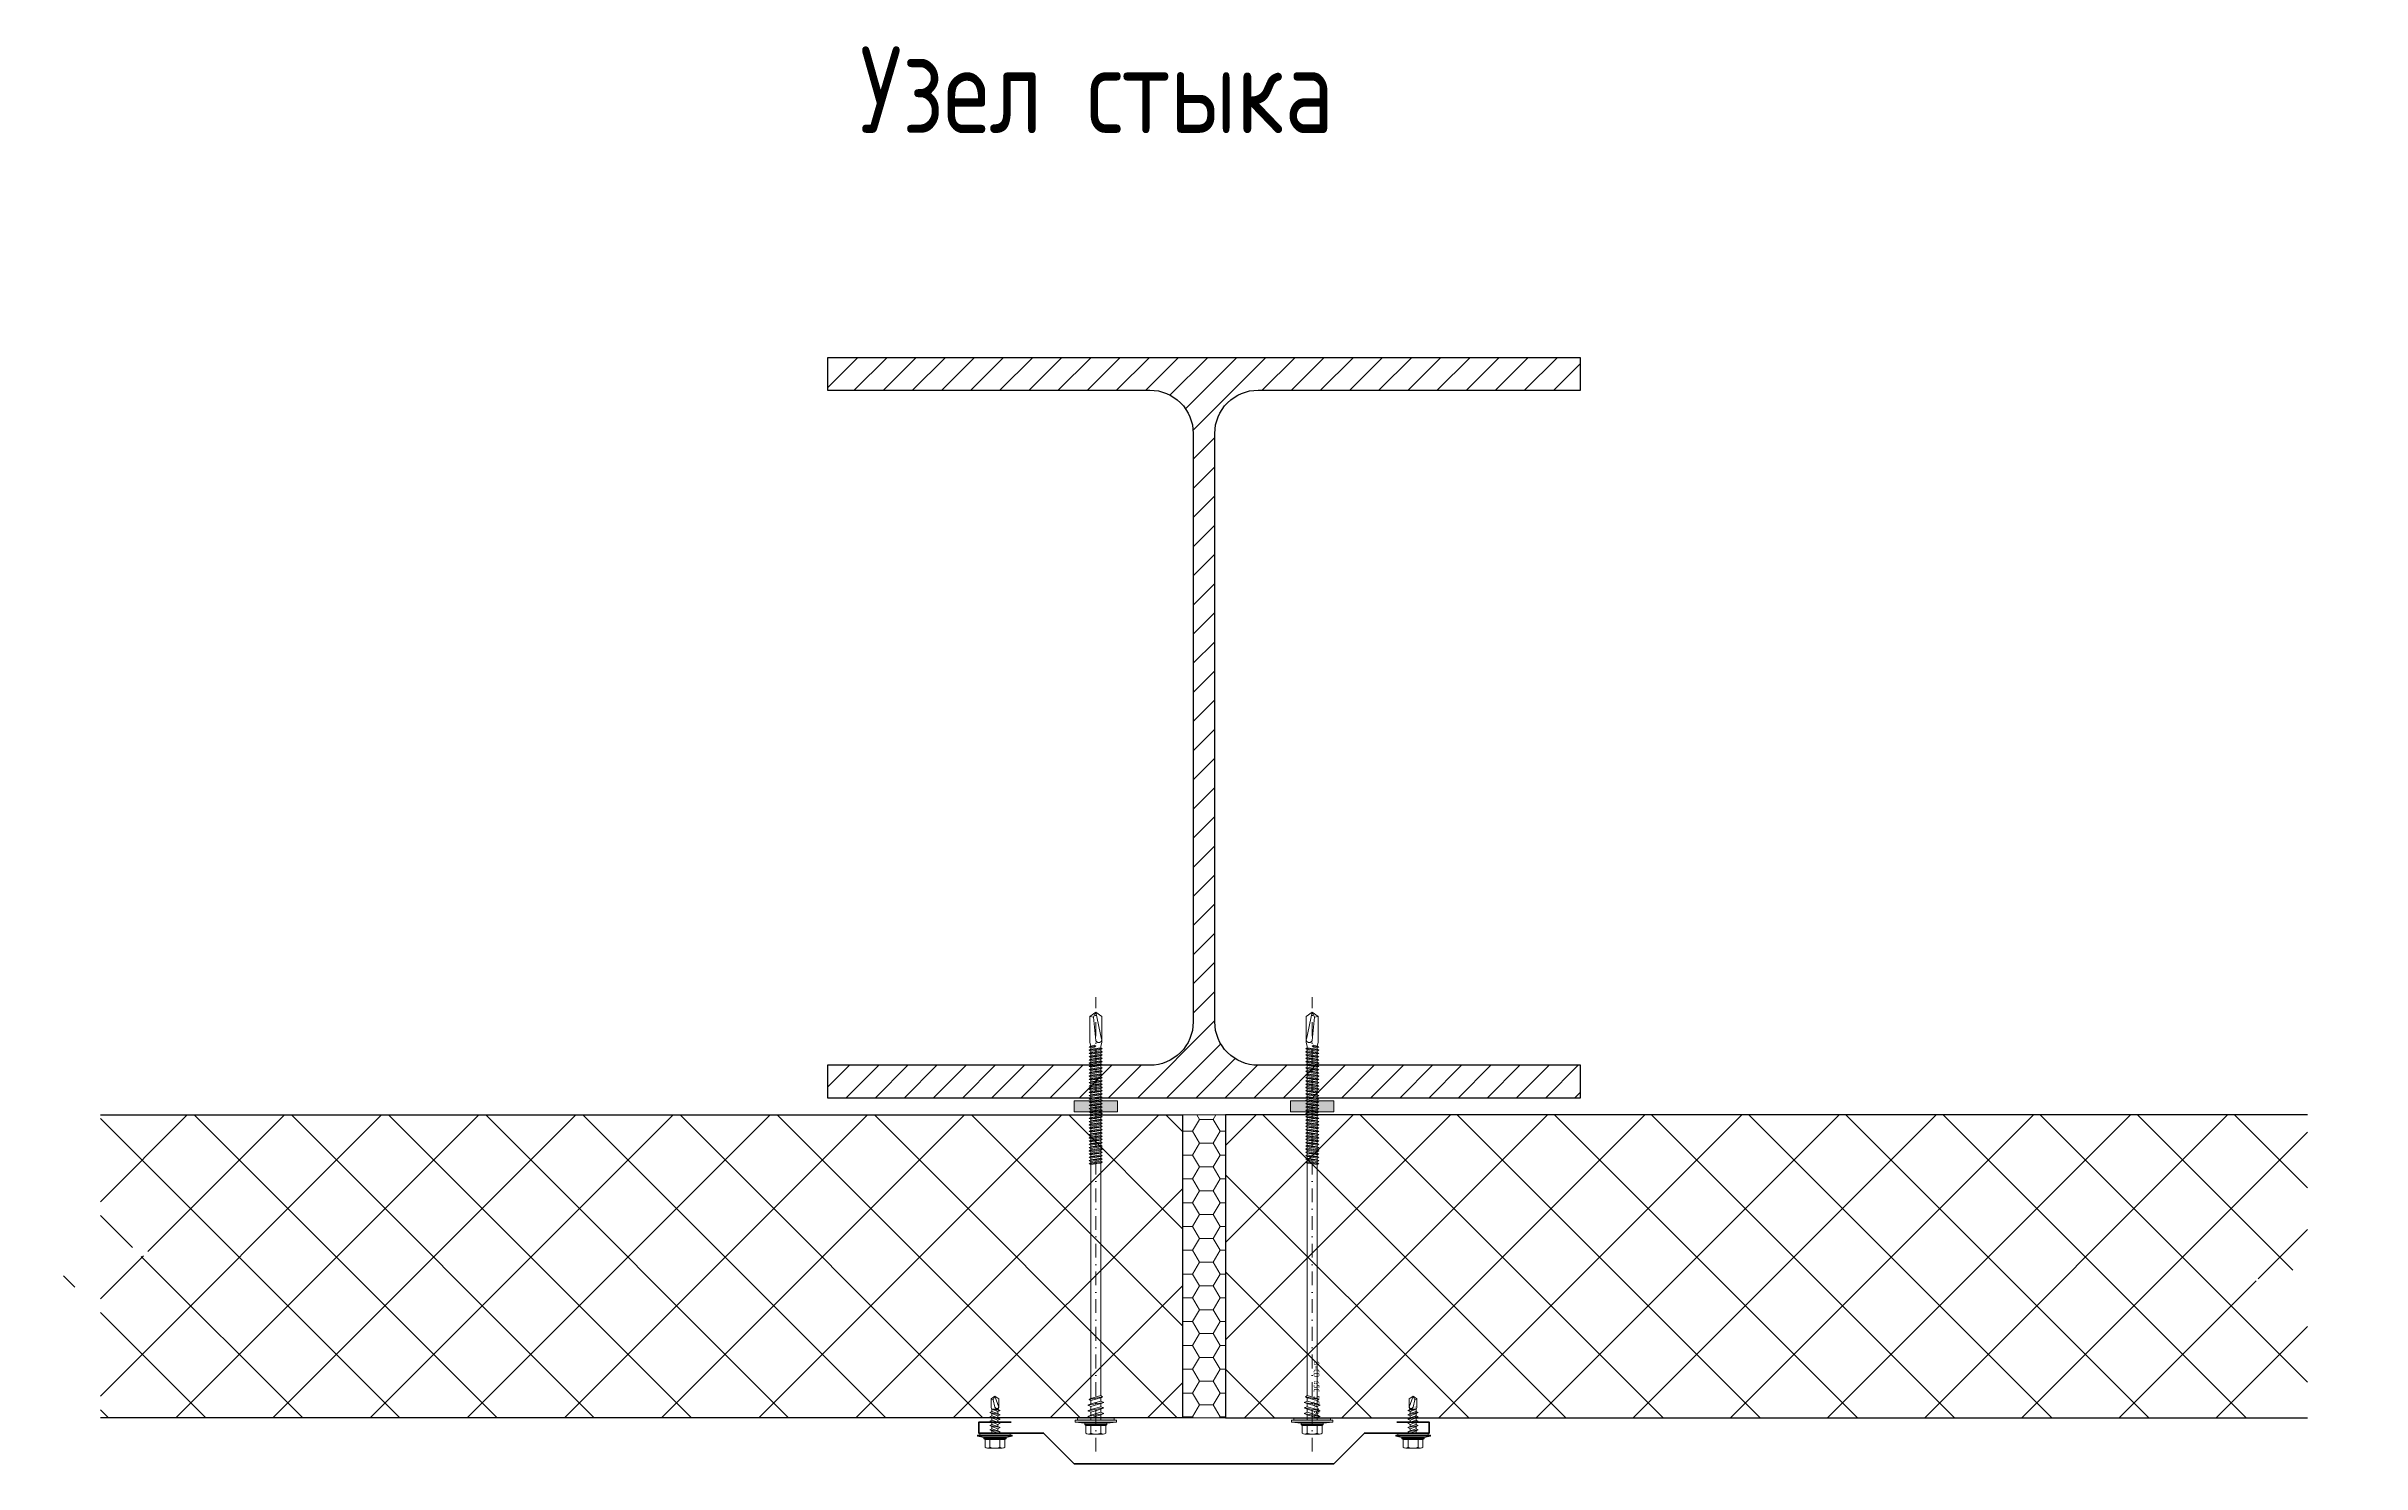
# Model space of a CAD drawing. Header units: millimetres. Extents: x -351329 to 406471, y -253833 to 111767.
# Drawn here: x -247183 to -246113, y -188530 to -187875 of the extents above; entities that cross this region are included whole.
import ezdxf

# ---------------------------------------------------------------- set-up
doc = ezdxf.new("R2010")
doc.units = ezdxf.units.MM
doc.linetypes.add('DASHDOT', pattern=[25.4, 12.7, -6.35, 0, -6.35])
for name, color, linetype, lineweight in [('_Саморез', 12, 'Continuous', 9), ('_Сендвичи', 230, 'Continuous', 30), ('_Текст', 141, 'Continuous', 20), ('_Фасонные эл.', 7, 'Continuous', 40), ('выноска', 7, 'Continuous', 13), ('Нумерация', 91, 'Continuous', 30), ('тонкие', 221, 'Continuous', 13)]:
    doc.layers.add(name, color=color, linetype=linetype, lineweight=lineweight)
doc.styles.add('GOST 2.304', font='CS_Gost2304.shx')
doc.styles.add('Museo sans', font='CS_Gost2304.shx')
doc.dimstyles.new('SPDS', dxfattribs={"dimscale": 100, "dimtxt": 2.5, "dimasz": 2.5, "dimexe": 1.25, "dimexo": 0.625, "dimtad": 1, "dimdec": 0, "dimrnd": 0.001, "dimtxsty": 'GOST 2.304', "dimblk": 'OBLIQUE', "dimcen": 2.5, "dimdle": 2, "dimadec": 0, "dimazin": 2, "dimtfac": 0.75, "dimtdec": 0, "dimtmove": 1, "dimatfit": 3, "dimfxl": 1, "dimtolj": 1, "dimarcsym": 0})
pattern_1 = [(45, (-264515.524, -170159.844), (-22.45064, 22.45064), []), (135, (-264515.524, -170159.844), (-22.45064, -22.45064), [])]

# ---------------------------------------------------------------- blocks, each defined once
blk = doc.blocks.new('*D723')
at = {"layer": 'Defpoints', "color": 0, "transparency": 16777216}
for p in [(0, 2.5), (0, -187.5), (0, -187.5)]:
    blk.add_point(p, dxfattribs=at)
at = {"layer": 'Defpoints', "color": 0, "transparency": 16777216, "insert": (-2, -13.1), "char_height": 2.5, "attachment_point": 5, "rotation": 90, "style": 'GOST 2.304'}
blk.add_mtext('\\A1;S-CD 65C 5.5х190', dxfattribs=at)
blk = doc.blocks.new('_Oblique')
at = {"layer": 'выноска', "color": 0, "lineweight": -2}
blk.add_line((-0.5, -0.5), (0.5, 0.5), dxfattribs=at)
blk = doc.blocks.new('*D728')
at = {"layer": 'Defpoints', "color": 0, "transparency": 16777216}
for p in [(0, 2), (0, -17), (0, -17)]:
    blk.add_point(p, dxfattribs=at)
at = {"layer": 'Defpoints', "color": 0, "transparency": 16777216, "insert": (-1.2, -7.5), "char_height": 1, "attachment_point": 5, "rotation": 90, "style": 'GOST 2.304'}
blk.add_mtext('\\A1;S-MD 53Z 4.8х19', dxfattribs=at)
blk = doc.blocks.new('*U722')
at = {"layer": '_Саморез'}
h = blk.add_hatch(color=256, dxfattribs=at)
h.paths.add_polyline_path([(8.5, 0), (8.5, 1), (0, 1), (0, 0)])
h.paths.add_polyline_path([(-8.5, 1), (-8.5, 0), (0, 0), (0, 1)])
for p, q in [((3.75, -2), (-3.75, -0.7)), ((3.75, -4.6), (-3.75, -3.3)), ((3.75, -7.2), (-3.75, -5.9)), ((3.05, -9.8), (-3.05, -8.5)), ((3, -118.2), (-3, -117.45)), ((3, -119.7), (-3, -118.95)), ((3, -121.2), (-3, -120.45)), ((3, -122.7), (-3, -121.95)), ((3, -124.2), (-3, -123.45)), ((3, -125.7), (-3, -124.95)), ((3, -127.2), (-3, -126.45)), ((3, -128.7), (-3, -127.95)), ((3, -130.2), (-3, -129.45)), ((3, -131.7), (-3, -130.95)), ((3, -133.2), (-3, -132.45)), ((3, -134.7), (-3, -133.95)), ((3, -136.2), (-3, -135.45)), ((3, -137.7), (-3, -136.95)), ((3, -139.2), (-3, -138.45)), ((3, -140.7), (-3, -139.95)), ((3, -142.2), (-3, -141.45)), ((3, -143.7), (-3, -142.95)), ((3, -145.2), (-3, -144.45)), ((3, -146.7), (-3, -145.95)), ((3, -148.2), (-3, -147.45)), ((3, -149.7), (-3, -148.95)), ((3, -151.2), (-3, -150.45)), ((3, -152.7), (-3, -151.95)), ((3, -154.2), (-3, -153.45)), ((3, -155.7), (-3, -154.95)), ((3, -157.2), (-3, -156.45)), ((3, -158.7), (-3, -157.95)), ((3, -160.2), (-3, -159.45)), ((3, -161.7), (-3, -160.95)), ((3, -163.2), (-3, -162.45)), ((3, -164.7), (-3, -163.95)), ((3, -166.2), (-3, -165.45)), ((3, -167.7), (-3, -166.95)), ((3, -169.2), (-3, -168.45)), ((3, -170.7), (-3, -169.95)), ((0, -171.825), (-3, -171.45))]:
    blk.add_line(p, q, dxfattribs=at)
at = {"layer": '_Саморез', "linetype": 'DASHDOT', "ltscale": 0.5}
blk.add_lwpolyline([(0, 15.5), (0, -194.5)], dxfattribs=at)
at = {"layer": '_Саморез'}
for points in [[(9.5, 2), (5.1, 2.5), (-5.1, 2.5), (-9.5, 2), (9.5, 2)], [(9.5, 1), (-9.5, 1), (-9.5, 2), (9.5, 2), (9.5, 1)], [(5.1, 3), (4.6, 3.5), (-4.6, 3.5), (-5.1, 3), (5.1, 3)], [(5.1, 2.5), (5.1, 3), (-5.1, 3), (-5.1, 2.5), (5.1, 2.5)], [(-4.6, 3.5), (-4.6, 7)], [(-3.45, 7.5), (3.45, 7.5)], [(-2.3, 3.5), (-2.3, 7)], [(-2.25, 1), (-2.25, -0.1)], [(2.25, 1), (2.25, -1.4)], [(2.3, 3.5), (2.3, 7)], [(4.6, 7), (4.6, 3.5)], [(-2.25, -1.3), (-2.25, -2.7)], [(-2.25, -3.9), (-2.25, -5.3)], [(-2.25, -6.5), (-2.25, -8)], [(-2.25, -9), (-2.25, -117.05)], [(2.25, -2.6), (2.25, -4)], [(2.25, -5.2), (2.25, -6.6)], [(2.25, -7.8), (2.25, -9.3)], [(2.25, -10.3), (2.25, -117.8)], [(-2.25, -117.85), (-2.25, -118.55)], [(-2.25, -119.35), (-2.25, -120.05)], [(-2.25, -120.85), (-2.25, -121.55)], [(-2.25, -122.35), (-2.25, -123.05)], [(-2.25, -123.85), (-2.25, -124.55)], [(-2.25, -125.35), (-2.25, -126.05)], [(-2.25, -126.85), (-2.25, -127.55)], [(-2.25, -128.35), (-2.25, -129.05)], [(2.25, -118.6), (2.25, -119.3)], [(2.25, -120.1), (2.25, -120.8)], [(2.25, -121.6), (2.25, -122.3)], [(2.25, -123.1), (2.25, -123.8)], [(2.25, -124.6), (2.25, -125.3)], [(2.25, -126.1), (2.25, -126.8)], [(2.25, -127.6), (2.25, -128.3)], [(-2.25, -129.85), (-2.25, -130.55)], [(-2.25, -131.35), (-2.25, -132.05)], [(-2.25, -132.85), (-2.25, -133.55)], [(-2.25, -134.35), (-2.25, -135.05)], [(-2.25, -135.85), (-2.25, -136.55)], [(-2.25, -137.35), (-2.25, -138.05)], [(-2.25, -138.85), (-2.25, -139.55)], [(2.25, -129.1), (2.25, -129.8)], [(2.25, -130.6), (2.25, -131.3)], [(2.25, -132.1), (2.25, -132.8)], [(2.25, -133.6), (2.25, -134.3)], [(2.25, -135.1), (2.25, -135.8)], [(2.25, -136.6), (2.25, -137.3)], [(2.25, -138.1), (2.25, -138.8)], [(-2.25, -140.35), (-2.25, -141.05)], [(-2.25, -141.85), (-2.25, -142.55)], [(-2.25, -143.35), (-2.25, -144.05)], [(-2.25, -144.85), (-2.25, -145.55)], [(-2.25, -146.35), (-2.25, -147.05)], [(-2.25, -147.85), (-2.25, -148.55)], [(-2.25, -149.35), (-2.25, -150.05)], [(2.25, -139.6), (2.25, -140.3)], [(2.25, -141.1), (2.25, -141.8)], [(2.25, -142.6), (2.25, -143.3)], [(2.25, -144.1), (2.25, -144.8)], [(2.25, -145.6), (2.25, -146.3)], [(2.25, -147.1), (2.25, -147.8)], [(2.25, -148.6), (2.25, -149.3)], [(-2.25, -150.85), (-2.25, -151.55)], [(-2.25, -152.35), (-2.25, -153.05)], [(-2.25, -153.85), (-2.25, -154.55)], [(-2.25, -155.35), (-2.25, -156.05)], [(-2.25, -156.85), (-2.25, -157.55)], [(-2.25, -158.35), (-2.25, -159.05)], [(-2.25, -159.85), (-2.25, -160.55)], [(2.25, -150.1), (2.25, -150.8)], [(2.25, -151.6), (2.25, -152.3)], [(2.25, -153.1), (2.25, -153.8)], [(2.25, -154.6), (2.25, -155.3)], [(2.25, -156.1), (2.25, -156.8)], [(2.25, -157.6), (2.25, -158.3)], [(2.25, -159.1), (2.25, -159.8)], [(-2.25, -161.35), (-2.25, -162.05)], [(-2.25, -162.85), (-2.25, -163.55)], [(-2.25, -164.35), (-2.25, -165.05)], [(-2.25, -165.85), (-2.25, -166.55)], [(-2.25, -167.35), (-2.25, -168.05)], [(-2.25, -168.85), (-2.25, -169.55)], [(-2.25, -170.35), (-2.25, -171.05)], [(2.25, -160.6), (2.25, -161.3)], [(2.25, -162.1), (2.25, -162.8)], [(2.25, -163.6), (2.25, -164.3)], [(2.25, -165.1), (2.25, -165.8)], [(2.25, -166.6), (2.25, -167.3)], [(2.25, -168.1), (2.25, -168.8)], [(2.25, -169.6), (2.25, -170.3)], [(2.25, -171.1), (2.25, -171.85)], [(-2.75, -173.5), (-2.25, -171.85)], [(2.75, -173.5), (2.25, -171.85)], [(0, -187.5), (-2.75, -185.5)], [(0, -187.5), (2.75, -185.5)]]:
    blk.add_lwpolyline(points, dxfattribs=at)
for points in [[(8.5, 0), (-8.5, 0), (-8.5, 1), (8.5, 1)], [(-2.25, -0.1), (2.25, -1.4), (3.75, -2), (2.25, -2.6), (-2.25, -1.3), (-3.75, -0.7)], [(-2.25, -2.7), (2.25, -4), (3.75, -4.6), (2.25, -5.2), (-2.25, -3.9), (-3.75, -3.3)], [(-2.25, -5.3), (2.25, -6.6), (3.75, -7.2), (2.25, -7.8), (-2.25, -6.5), (-3.75, -5.9)], [(-2.25, -8), (2.25, -9.3), (3.05, -9.8), (2.25, -10.3), (-2.25, -9), (-3.05, -8.5)], [(-2.25, -117.05), (2.25, -117.8), (3, -118.2), (2.25, -118.6), (-2.25, -117.85), (-3, -117.45)], [(-2.25, -118.55), (2.25, -119.3), (3, -119.7), (2.25, -120.1), (-2.25, -119.35), (-3, -118.95)], [(-2.25, -120.05), (2.25, -120.8), (3, -121.2), (2.25, -121.6), (-2.25, -120.85), (-3, -120.45)], [(-2.25, -121.55), (2.25, -122.3), (3, -122.7), (2.25, -123.1), (-2.25, -122.35), (-3, -121.95)], [(-2.25, -123.05), (2.25, -123.8), (3, -124.2), (2.25, -124.6), (-2.25, -123.85), (-3, -123.45)], [(-2.25, -124.55), (2.25, -125.3), (3, -125.7), (2.25, -126.1), (-2.25, -125.35), (-3, -124.95)], [(-2.25, -126.05), (2.25, -126.8), (3, -127.2), (2.25, -127.6), (-2.25, -126.85), (-3, -126.45)], [(-2.25, -127.55), (2.25, -128.3), (3, -128.7), (2.25, -129.1), (-2.25, -128.35), (-3, -127.95)], [(-2.25, -129.05), (2.25, -129.8), (3, -130.2), (2.25, -130.6), (-2.25, -129.85), (-3, -129.45)], [(-2.25, -130.55), (2.25, -131.3), (3, -131.7), (2.25, -132.1), (-2.25, -131.35), (-3, -130.95)], [(-2.25, -132.05), (2.25, -132.8), (3, -133.2), (2.25, -133.6), (-2.25, -132.85), (-3, -132.45)], [(-2.25, -133.55), (2.25, -134.3), (3, -134.7), (2.25, -135.1), (-2.25, -134.35), (-3, -133.95)], [(-2.25, -135.05), (2.25, -135.8), (3, -136.2), (2.25, -136.6), (-2.25, -135.85), (-3, -135.45)], [(-2.25, -136.55), (2.25, -137.3), (3, -137.7), (2.25, -138.1), (-2.25, -137.35), (-3, -136.95)], [(-2.25, -138.05), (2.25, -138.8), (3, -139.2), (2.25, -139.6), (-2.25, -138.85), (-3, -138.45)], [(-2.25, -139.55), (2.25, -140.3), (3, -140.7), (2.25, -141.1), (-2.25, -140.35), (-3, -139.95)], [(-2.25, -141.05), (2.25, -141.8), (3, -142.2), (2.25, -142.6), (-2.25, -141.85), (-3, -141.45)], [(-2.25, -142.55), (2.25, -143.3), (3, -143.7), (2.25, -144.1), (-2.25, -143.35), (-3, -142.95)], [(-2.25, -144.05), (2.25, -144.8), (3, -145.2), (2.25, -145.6), (-2.25, -144.85), (-3, -144.45)], [(-2.25, -145.55), (2.25, -146.3), (3, -146.7), (2.25, -147.1), (-2.25, -146.35), (-3, -145.95)], [(-2.25, -147.05), (2.25, -147.8), (3, -148.2), (2.25, -148.6), (-2.25, -147.85), (-3, -147.45)], [(-2.25, -148.55), (2.25, -149.3), (3, -149.7), (2.25, -150.1), (-2.25, -149.35), (-3, -148.95)], [(-2.25, -150.05), (2.25, -150.8), (3, -151.2), (2.25, -151.6), (-2.25, -150.85), (-3, -150.45)], [(-2.25, -151.55), (2.25, -152.3), (3, -152.7), (2.25, -153.1), (-2.25, -152.35), (-3, -151.95)], [(-2.25, -153.05), (2.25, -153.8), (3, -154.2), (2.25, -154.6), (-2.25, -153.85), (-3, -153.45)], [(-2.25, -154.55), (2.25, -155.3), (3, -155.7), (2.25, -156.1), (-2.25, -155.35), (-3, -154.95)], [(-2.25, -156.05), (2.25, -156.8), (3, -157.2), (2.25, -157.6), (-2.25, -156.85), (-3, -156.45)], [(-2.25, -157.55), (2.25, -158.3), (3, -158.7), (2.25, -159.1), (-2.25, -158.35), (-3, -157.95)], [(-2.25, -159.05), (2.25, -159.8), (3, -160.2), (2.25, -160.6), (-2.25, -159.85), (-3, -159.45)], [(-2.25, -160.55), (2.25, -161.3), (3, -161.7), (2.25, -162.1), (-2.25, -161.35), (-3, -160.95)], [(-2.25, -162.05), (2.25, -162.8), (3, -163.2), (2.25, -163.6), (-2.25, -162.85), (-3, -162.45)], [(-2.25, -163.55), (2.25, -164.3), (3, -164.7), (2.25, -165.1), (-2.25, -164.35), (-3, -163.95)], [(-2.25, -165.05), (2.25, -165.8), (3, -166.2), (2.25, -166.6), (-2.25, -165.85), (-3, -165.45)], [(-2.25, -166.55), (2.25, -167.3), (3, -167.7), (2.25, -168.1), (-2.25, -167.35), (-3, -166.95)], [(-2.25, -168.05), (2.25, -168.8), (3, -169.2), (2.25, -169.6), (-2.25, -168.85), (-3, -168.45)], [(-2.25, -169.55), (2.25, -170.3), (3, -170.7), (2.25, -171.1), (-2.25, -170.35), (-3, -169.95)], [(-2.25, -171.05), (-0.75, -171.425), (0, -171.825), (-0.75, -172.225), (-2.25, -171.85), (-3, -171.45)]]:
    blk.add_lwpolyline(points, close=True, dxfattribs=at)
at = {"layer": '_Саморез', "linetype": 'DASHDOT'}
for points in [[(-2.75, -185.5), (-2.75, -173.5)], [(-1, -185.2), (0, -174.5)], [(0, -187.5), (2.75, -174.5)], [(2.75, -185.5), (2.75, -173.5)], [(-2.75, -185.5), (-1, -185.2)], [(-1, -185.2), (0, -187.5)]]:
    blk.add_lwpolyline(points, dxfattribs=at)
at = {"layer": '_Саморез'}
for centre, radius, start, end in [((-3.45, 5.927), 1.573, 43.002869, 136.997131), ((0, 1.96), 5.54, 65.470453, 114.529547), ((3.45, 5.927), 1.573, 43.002869, 136.997131)]:
    blk.add_arc(centre, radius, start, end, dxfattribs=at)
at = {"layer": '_Саморез', "linetype": 'DASHDOT'}
blk.add_arc((1.375, -174.945), 1.445, 17.945253, 162.054747, dxfattribs=at)
at = {"layer": 'Defpoints', "color": 1}
dim = blk.add_linear_dim(base=(0, -187.5), p1=(0, 2.5), p2=(0, -187.5), angle=270, text='S-CD 65C 5.5х<>', dimstyle='SPDS', override={"dimscale": 1, "dimdec": 2, "dimlfac": 1, "dimtxsty": 'GOST 2.304', "dimse1": 1, "dimse2": 1, "dimsd1": 1, "dimsd2": 1, "dimtdec": 2, "dimtolj": 1}, dxfattribs=at)
dim.commit()
dim.dimension.update_dxf_attribs({"geometry": '*D723', "text_midpoint": (0, -13.1), "dimtype": 160})
blk = doc.blocks.new('*U726')
at = {"layer": '_Саморез'}
blk.add_hatch(color=256, dxfattribs=at).paths.add_polyline_path([(-7, 0), (7, 0), (7, 1), (-7, 1)])
for p, q in [((-2.4, -1.5), (2.4, -0.5)), ((-2.4, -3.5), (2.4, -2.5)), ((-2.4, -5.5), (2.4, -4.5)), ((-2.4, -7.5), (2.4, -6.5)), ((-2.4, -9.5), (2.4, -8.5)), ((-1.4, -11), (2.4, -10.5)), ((1.4, -11), (-1.4, -11))]:
    blk.add_line(p, q, dxfattribs=at)
for points in [[(-8, 1.5), (-5.1, 2), (5.1, 2), (8, 1.5), (-8, 1.5)], [(-8, 1), (8, 1), (8, 1.5), (-8, 1.5), (-8, 1)], [(-5.1, 2.5), (-4.6, 3), (4.6, 3), (5.1, 2.5), (-5.1, 2.5)], [(-5.1, 2), (-5.1, 2.5), (5.1, 2.5), (5.1, 2), (-5.1, 2)], [(-4.6, 6.5), (-4.6, 3)], [(3.4, 7), (-3.4, 7)], [(-2.3, 3), (-2.3, 6.5)], [(-1.4, 0), (-1.4, -1)], [(-1.4, -1), (1.4, 0)], [(2.4, -0.5), (1.4, 0)], [(2.3, 3), (2.3, 6.5)], [(4.6, 6.5), (4.6, 3)], [(-2.4, -1.5), (-1.4, -1)], [(-2.4, -1.5), (-1.4, -2)], [(-2.4, -3.5), (-1.4, -3)], [(-2.4, -3.5), (-1.4, -4)], [(-2.4, -5.5), (-1.4, -5)], [(-2.4, -5.5), (-1.4, -6)], [(-2.4, -7.5), (-1.4, -7)], [(-2.4, -7.5), (-1.4, -8)], [(-2.4, -9.5), (-1.4, -9)], [(-2.4, -9.5), (-1.4, -10)], [(-1.4, -2), (1.4, -1)], [(-1.4, -2), (-1.4, -3)], [(-1.4, -3), (1.4, -2)], [(-1.4, -4), (1.4, -3)], [(-1.4, -4), (-1.4, -5)], [(-1.4, -5), (1.4, -4)], [(-1.4, -6), (1.4, -5)], [(-1.4, -6), (-1.4, -7)], [(-1.4, -7), (1.4, -6)], [(-1.4, -8), (1.4, -7)], [(-1.4, -8), (-1.4, -9)], [(-1.4, -9), (1.4, -8)], [(-1.4, -10), (1.4, -9)], [(-1.4, -10), (-1.4, -11)], [(-1.4, -11), (1.4, -10)], [(2.4, -0.5), (1.4, -1)], [(1.4, -1), (1.4, -2)], [(2.4, -2.5), (1.4, -2)], [(2.4, -2.5), (1.4, -3)], [(1.4, -3), (1.4, -4)], [(2.4, -4.5), (1.4, -4)], [(2.4, -4.5), (1.4, -5)], [(1.4, -5), (1.4, -6)], [(2.4, -6.5), (1.4, -6)], [(2.4, -6.5), (1.4, -7)], [(1.4, -7), (1.4, -8)], [(2.4, -8.5), (1.4, -8)], [(2.4, -8.5), (1.4, -9)], [(1.4, -9), (1.4, -10)], [(2.4, -10.5), (1.4, -10)], [(2.4, -10.5), (1.4, -11)], [(-1.4, -11), (-1.8, -11.8), (-1.8, -15.8)], [(-1.8, -15.8), (-0.8, -15.3)], [(0, -17), (-1.8, -15.8)], [(-0.8, -15.3), (0, -11.9)], [(-0.8, -15.3), (0, -17)], [(0, -17), (1.8, -11.9)], [(0, -17), (1.8, -15.8)], [(1.4, -11), (1.8, -11.8), (1.8, -15.8)]]:
    blk.add_lwpolyline(points, dxfattribs=at)
blk.add_lwpolyline([(-7, 0), (7, 0), (7, 1), (-7, 1)], close=True, dxfattribs=at)
for centre, radius, start, end in [((-3.4, 5.4), 1.57, 43.0029, 136.9971), ((0, 1.5), 5.54, 65.4705, 114.5295), ((3.4, 5.4), 1.57, 43.0029, 136.9971), ((0.9, -12.3), 0.975, 22.6199, 157.3801)]:
    blk.add_arc(centre, radius, start, end, dxfattribs=at)
at = {"layer": 'Defpoints'}
dim = blk.add_linear_dim(base=(0, -17), p1=(0, 2), p2=(0, -17), angle=90, text='S-MD 53Z 4.8х<>', dimstyle='SPDS', override={"dimscale": 1, "dimtxt": 1, "dimse1": 1, "dimse2": 1, "dimsd1": 1, "dimsd2": 1}, dxfattribs=at)
dim.commit()
dim.dimension.update_dxf_attribs({"geometry": '*D728', "text_midpoint": (-1.2, -7.5)})

msp = doc.modelspace()

# ---------------------------------------------------------------- hatches: boundary and pattern name
at = {"layer": 'тонкие', "ltscale": 10}
h = msp.add_hatch(dxfattribs=at)
h.set_pattern_fill('ANSI31', color=256, scale=3)
h.set_pattern_definition([(45, (-264690.425, -170366.351), (-6.735192, 6.735192), [])])
h.paths.add_polyline_path([(-246822, -188018.9), (-246822, -188033.9), (-246673, -188033.9, -0.414214), (-246653, -188053.9), (-246653, -188325.9, -0.414214), (-246673, -188345.9), (-246822, -188345.9), (-246822, -188360.9), (-246474, -188360.9), (-246474, -188345.9), (-246623, -188345.9, -0.414214), (-246643, -188325.9), (-246643, -188053.9, -0.414214), (-246623, -188033.9), (-246474, -188033.9), (-246474, -188018.9)])
h = msp.add_hatch(color=256, dxfattribs=at)
h.dxf.hatch_style = 1
h.paths.add_polyline_path([(-246688, -188367.4), (-246688, -188362.4), (-246708, -188362.4), (-246708, -188367.4)])
h = msp.add_hatch(color=256, dxfattribs=at)
h.dxf.hatch_style = 1
h.paths.add_polyline_path([(-246588, -188367.4), (-246588, -188362.4), (-246608, -188362.4), (-246608, -188367.4)])
h = msp.add_hatch(dxfattribs=at)
h.set_pattern_fill('ANSI37', color=256, scale=10)
h.set_pattern_definition(pattern_1)
h.paths.add_polyline_path([(-246658, -188508.9), (-246658, -188368.9), (-247158, -188368.9), (-247158, -188426.4), (-247133, -188432.7), (-247183, -188445.2), (-247158, -188451.4), (-247158, -188508.9)])
h = msp.add_hatch(dxfattribs=at)
h.set_pattern_fill('HONEY', color=256, scale=2)
h.set_pattern_definition([(0, (-264690.425, -170366.351), (9.525, 5.4992613), [6.35, -12.7]), (120, (-264690.425, -170366.351), (-9.525, 5.4992613), [6.35, -12.7]), (60, (-264690.425, -170366.351), (2e-08, 10.9985226), [-12.7, 6.35])])
h.paths.add_polyline_path([(-246638, -188368.9), (-246658, -188368.9), (-246658, -188508.9), (-246638, -188508.9)])
h = msp.add_hatch(dxfattribs=at)
h.set_pattern_fill('ANSI37', color=256, scale=10)
h.set_pattern_definition(pattern_1)
h.paths.add_polyline_path([(-246138, -188508.9), (-246138, -188451.4), (-246163, -188445.2), (-246113, -188432.7), (-246138, -188426.4), (-246138, -188368.9), (-246638, -188368.9), (-246638, -188508.9)])

# ---------------------------------------------------------------- linework, layer by layer
at = {"lineweight": 25}
msp.add_lwpolyline([(-246653, -188053.9), (-246653, -188325.9, -0.414214), (-246673, -188345.9), (-246822, -188345.9), (-246822, -188360.9), (-246474, -188360.9), (-246474, -188345.9), (-246623, -188345.9, -0.414214), (-246643, -188325.9), (-246643, -188053.9, -0.414214), (-246623, -188033.9), (-246474, -188033.9), (-246474, -188018.9), (-246822, -188018.9), (-246822, -188033.9), (-246673, -188033.9, -0.414214)], format="xyb", close=True, dxfattribs=at)
at = {"layer": '_Сендвичи', "ltscale": 10}
for points in [[(-247158, -188368.9), (-246658, -188368.9), (-246658, -188508.9), (-247158, -188508.9)], [(-246138, -188368.9), (-246638, -188368.9), (-246638, -188508.9), (-246138, -188508.9)]]:
    msp.add_lwpolyline(points, dxfattribs=at)
at = {"layer": '_Фасонные эл.', "ltscale": 10}
msp.add_lwpolyline([(-246558.9, -188510.9), (-246543.9, -188510.9), (-246543.9, -188515.9), (-246573.9, -188515.9), (-246588, -188530.1), (-246708, -188530.1), (-246722.1, -188515.9), (-246752.1, -188515.9), (-246752.1, -188510.9), (-246737.1, -188510.9)], dxfattribs=at)
at = {"layer": 'тонкие', "ltscale": 10}
for p, q in [((-246658, -188368.9), (-246638, -188368.9)), ((-246658, -188508.9), (-246638, -188508.9))]:
    msp.add_line(p, q, dxfattribs=at)
for points in [[(-246708, -188367.4), (-246688, -188367.4), (-246688, -188362.4), (-246708, -188362.4)], [(-246588, -188367.4), (-246608, -188367.4), (-246608, -188362.4), (-246588, -188362.4)]]:
    msp.add_lwpolyline(points, close=True, dxfattribs=at)

# ---------------------------------------------------------------- block references
at = {"layer": 'Нумерация', "ltscale": 100, "xscale": -1, "rotation": 180}
for name, p in [('*U722', (-246698, -188508.9)), ('*U726', (-246744.6, -188515.9))]:
    msp.add_blockref(name, p, dxfattribs=at)
at = {"layer": 'Нумерация', "ltscale": 100, "rotation": 180}
for name, p in [('*U722', (-246598, -188508.9)), ('*U726', (-246551.4, -188515.9))]:
    msp.add_blockref(name, p, dxfattribs=at)

# ---------------------------------------------------------------- texts
at = {"layer": '_Текст', "color": 7, "linetype": 'Continuous', "lineweight": 35, "ltscale": 10, "style": 'Museo sans'}
msp.add_text('Узел стыка', height=40, dxfattribs=at).set_placement((-246807.1, -187915.1))

doc.saveas('drawing.dxf')
